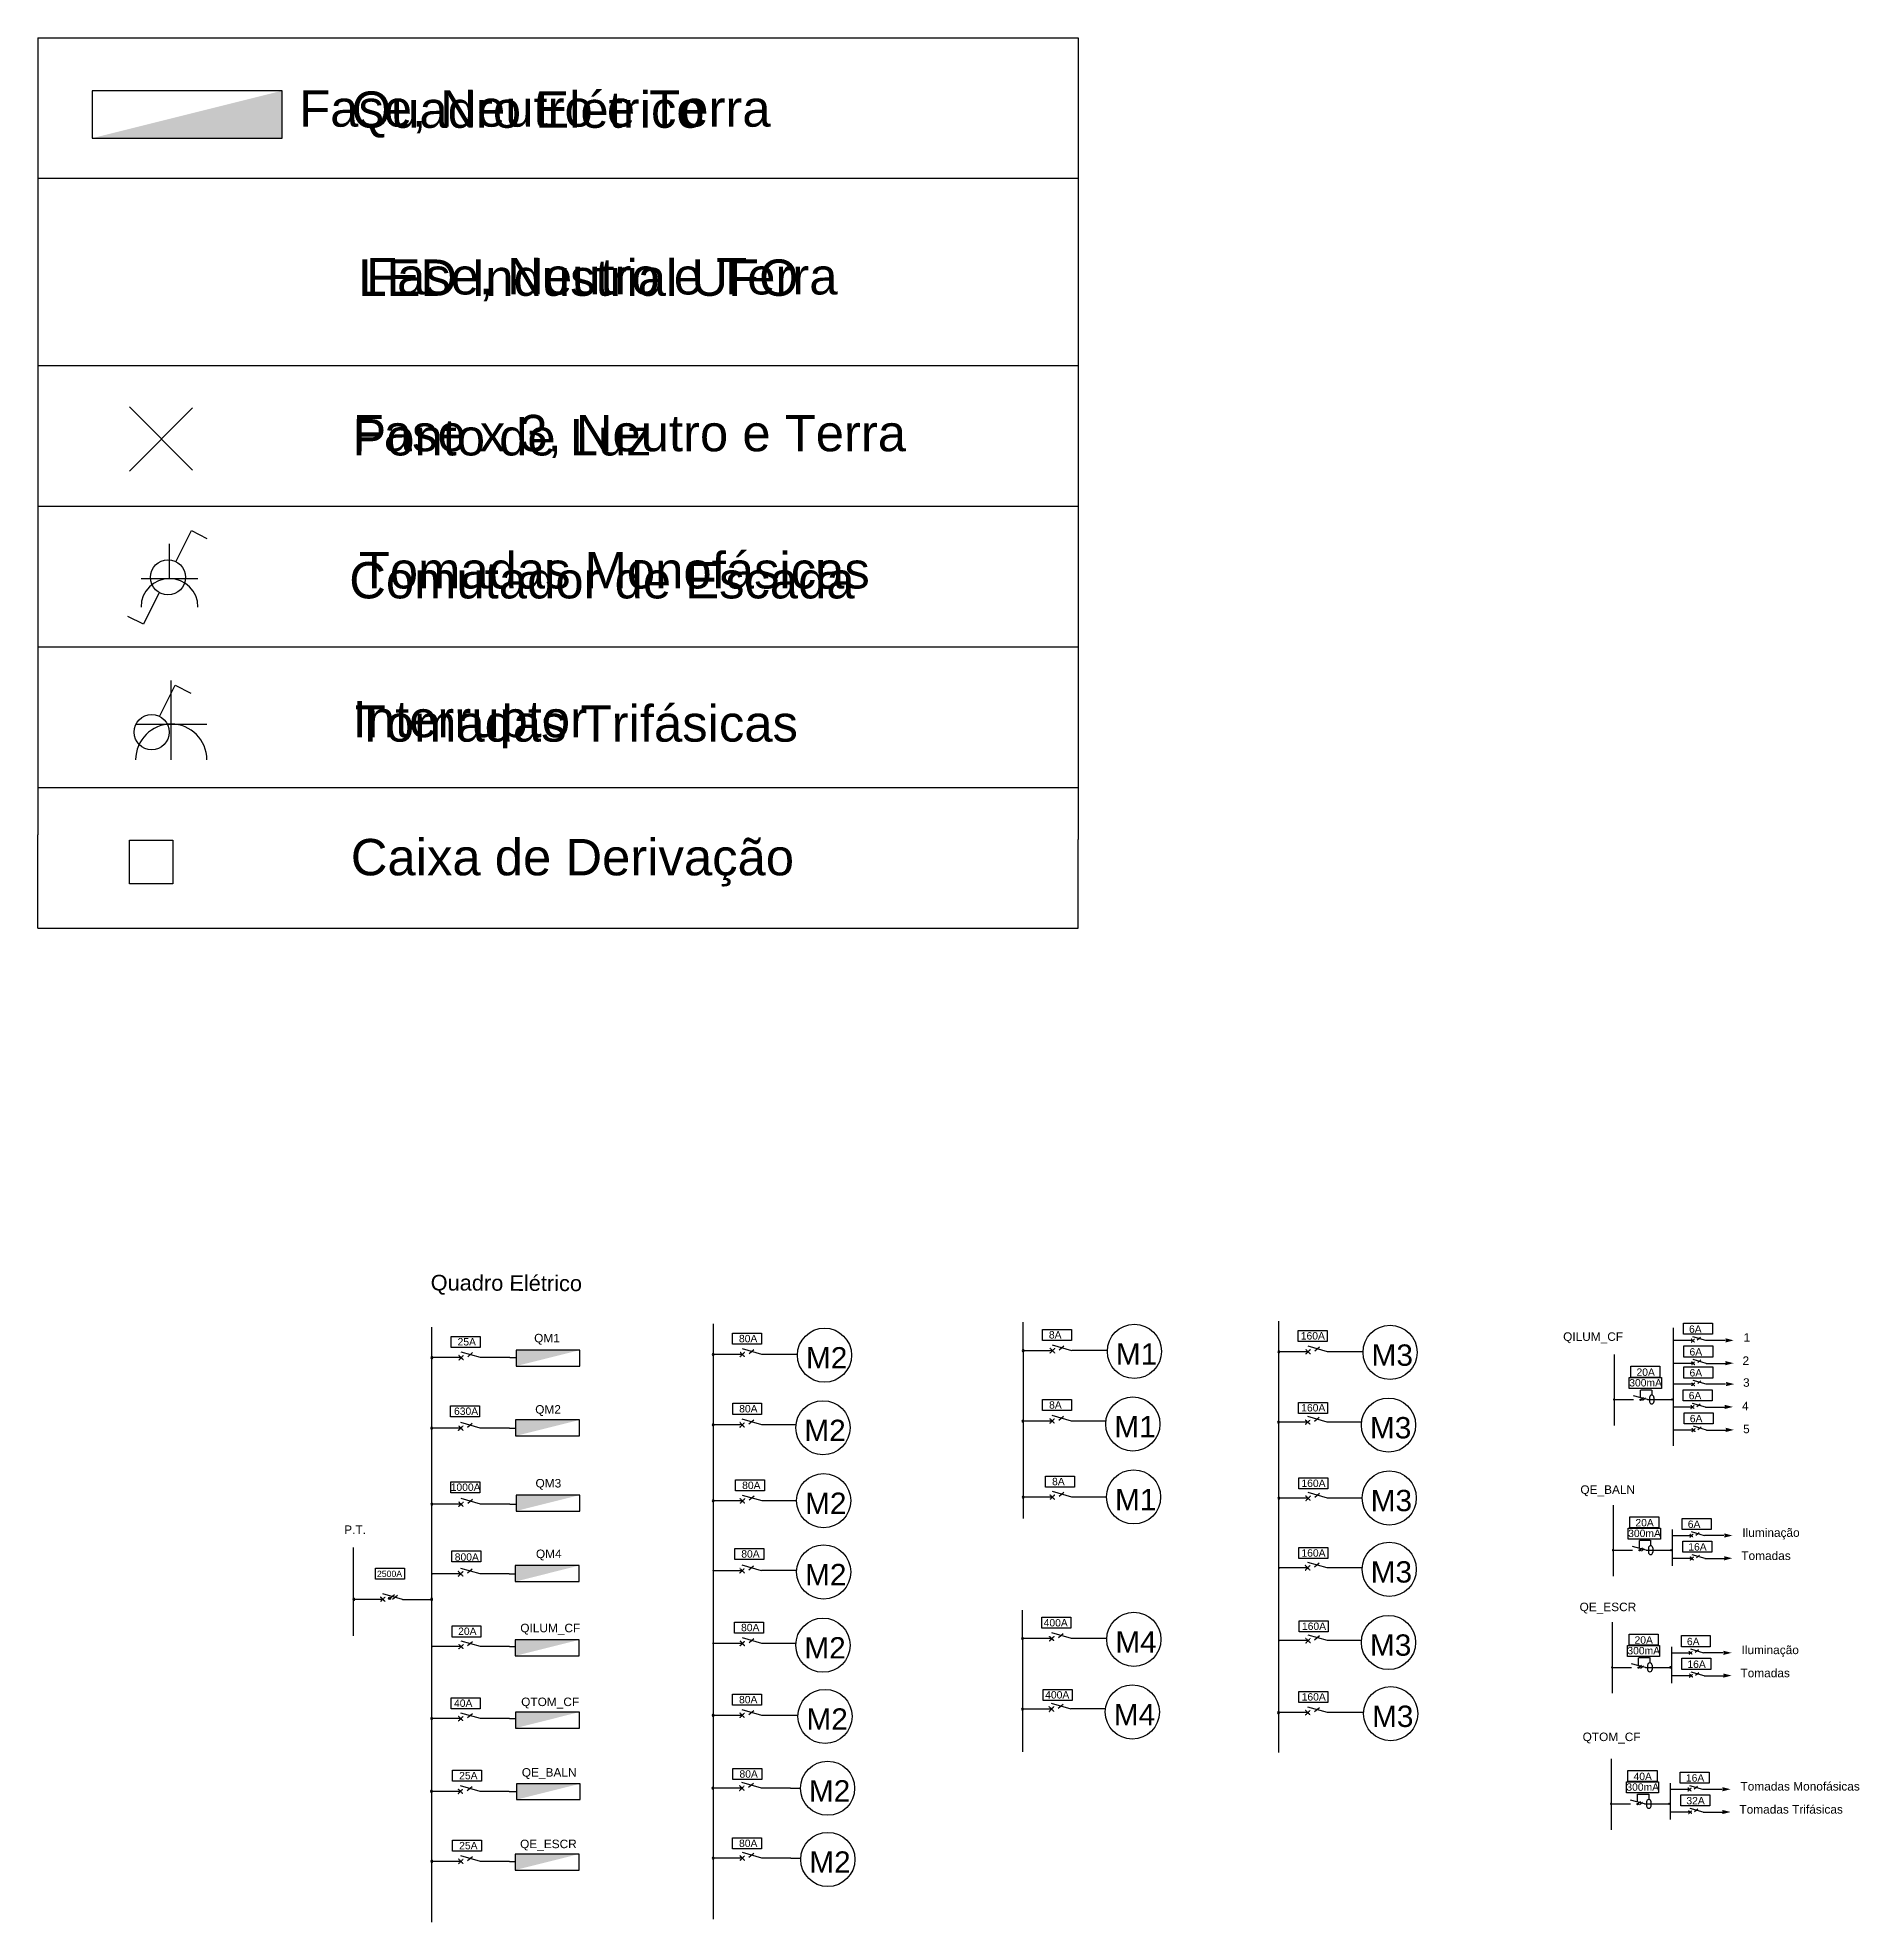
# Model space of a CAD drawing. Header units: millimetres. Extents: x 1250 to 123363, y -1319 to 61624.
# Drawn here: x 98213 to 123363, y -1319 to 24692 of the extents above; entities that cross this region are included whole.
import ezdxf

# ---------------------------------------------------------------- set-up
doc = ezdxf.new("R2010")
doc.units = ezdxf.units.MM
doc.linetypes.add('HIDDEN', pattern=[0.375, 0.25, -0.125])
doc.linetypes.add('HIDDEN2', pattern=[0.1875, 0.125, -0.0625])
for name, color, linetype in [('ET_Circuito', 2, 'Continuous'), ('Iluminacao', 50, 'Continuous'), ('Motores', 7, 'Continuous'), ('QuadroElétrico', 51, 'Continuous'), ('Quadros_Eletricos', 7, 'Continuous'), ('SubTitles', 50, 'Continuous'), ('Tomadas', 10, 'Continuous')]:
    doc.layers.add(name, color=color, linetype=linetype)
doc.styles.get("Standard").update_dxf_attribs({"font": 'arial.ttf'})
doc.styles.add('stile1', font='arial.ttf', dxfattribs={"height": 0.6})

msp = doc.modelspace()

# ---------------------------------------------------------------- texts
at = {"layer": 'Iluminacao', "char_height": 502.04, "attachment_point": 1}
for s, insert in [('\\pxr1.43367;Fase, Neutro e Terra', (101823, 23966)), ('\\pxr1.43367;LED Industrial UFO', (102639, 21631)), ('\\pxr1.43367;Ponto de Luz', (102557, 19428)), ('\\pxr1.43367;Comutador de Escada', (102514, 17455)), ('\\pxr1.43367;Interruptor', (102562, 15539)), ('\\pxr1.43367;Caixa de Derivação', (102536, 13633))]:
    msp.add_mtext_dynamic_manual_height_columns(s, width=8752.36, gutter_width=2510, heights=[0], dxfattribs=dict(at, insert=insert))
at = {"layer": 'Motores', "char_height": 294.3, "attachment_point": 1}
for s, insert in [('M2', (108820, 6619)), ('M1', (113099, 6671)), ('M3', (116629, 6656)), ('M2', (108798, 5617)), ('M1', (113077, 5669)), ('M3', (116607, 5654)), ('M2', (108808, 4611)), ('M1', (113087, 4663)), ('M3', (116617, 4649)), ('M3', (116617, 3664)), ('M2', (108808, 3627)), ('M2', (108798, 2616)), ('M4', (113091, 2697)), ('M3', (116607, 2654)), ('M2', (108827, 1633)), ('M4', (113070, 1695)), ('M3', (116636, 1671)), ('M2', (108861, 642)), ('M2', (108866, -341))]:
    msp.add_mtext_dynamic_manual_height_columns(s, width=541.48, gutter_width=1471, heights=[0], dxfattribs=dict(at, insert=insert))
at = {"layer": 'QuadroElétrico', "color": 2, "true_color": 0xf1eb1f, "style": 'stile1'}
msp.add_text('Quadro Elétrico', height=215.29, rotation=359.7234, dxfattribs=at).set_placement((103638, 7402))
at = {"layer": 'QuadroElétrico', "color": 0, "attachment_point": 1}
for s, width, gutter_width, heights, insert, char_height in [('QM1', 117.18, 519, [171], (105067, 6802), 117.2), ('\\pxr18.6819;QILUM_CF', 901.52, 2510, [0], (119274, 6823), 117.18), ('1', 117.18, 519, [171], (121765, 6811), 117), ('2', 117.18, 519, [171], (121751, 6491), 117), ('3', 117.18, 519, [171], (121758, 6189), 117), ('QM2', 117.18, 519, [171], (105082, 5818), 117.2), ('4', 117.18, 519, [171], (121744, 5865), 117), ('5', 117.18, 519, [171], (121759, 5548), 117), ('QM3', 117.18, 519, [171], (105086, 4799), 117.2), ('\\pxr18.6819;QE_BALN', 901.52, 2510, [0], (119512, 4711), 117.18), ('P.T.', 117.18, 519, [171], (102445, 4158), 117.2), ('Iluminação', 117.18, 519, [171], (121748, 4118), 117.2), ('QM4', 117.18, 519, [171], (105092, 3825), 117.2), ('Tomadas', 117.18, 519, [171], (121734, 3799), 117.2), ('\\pxr18.6819;QE_ESCR', 901.52, 2510, [0], (119501, 3092), 117.18), ('\\pxr18.6819;QILUM_CF', 3823.81, 2510, [0], (104876, 2801), 117.18), ('Iluminação', 117.18, 519, [171], (121737, 2499), 117.2), ('Tomadas', 117.18, 519, [171], (121722, 2180), 117.2), ('\\pxr18.6819;QTOM_CF', 1152.73, 2510, [0], (104888, 1782), 117.18), ('\\pxr18.6819;QTOM_CF', 1152.73, 2510, [0], (119543, 1299), 117.18), ('\\pxr18.6819;QE_BALN', 1143.97, 1345, [0], (104897, 808), 117.18), ('Tomadas Monofásicas', 1891.6, 519, [171], (121723, 616), 117.18), ('Tomadas Trifásicas', 1891.6, 519, [171], (121708, 298), 117.18), ('\\pxr18.6819;QE_ESCR', 1770.66, 1162, [0], (104873, -179), 117.18)]:
    msp.add_mtext_dynamic_manual_height_columns(s, width=width, gutter_width=gutter_width, heights=heights, dxfattribs=dict(at, insert=insert, char_height=char_height))
at = {"layer": 'QuadroElétrico', "color": 242, "true_color": 0xcd2027, "attachment_point": 1}
for s, insert, char_height in [('80A', (107895, 6788), 101.9), ('8A', (112174, 6840), 101.9), ('160A', (115652, 6826), 101.9), ('6A', (121012, 6919), 101.9), ('25A', (104010, 6744), 101.9), ('6A', (121019, 6605), 101.9), ('20A', (120287, 6325), 101.9), ('6A', (121019, 6316), 101.9), ('300mA', (120187, 6178), 101.9), ('6A', (121008, 6001), 101.9), ('630A', (103961, 5786), 101.9), ('80A', (107898, 5820), 101.9), ('8A', (112177, 5872), 101.9), ('160A', (115658, 5833), 101.9), ('6A', (121023, 5684), 101.9), ('1000A', (103915, 4737), 101.9), ('80A', (107939, 4763), 101.9), ('8A', (112218, 4815), 101.9), ('160A', (115661, 4791), 101.9), ('20A', (120272, 4247), 101.9), ('6A', (120995, 4226), 101.9), ('300mA', (120172, 4100), 101.9), ('16A', (121002, 3913), 101.9), ('800A', (103971, 3773), 101.9), ('80A', (107927, 3816), 101.9), ('160A', (115661, 3829), 101.9), ('2500A', (102897, 3533), 85.9), ('400A', (112102, 2866), 101.9), ('20A', (104018, 2749), 101.9), ('80A', (107924, 2800), 101.9), ('160A', (115668, 2818), 101.9), ('20A', (120260, 2628), 101.9), ('6A', (120983, 2607), 101.9), ('300mA', (120161, 2481), 101.9), ('16A', (120990, 2294), 101.9), ('400A', (112123, 1871), 101.9), ('160A', (115664, 1843), 101.9), ('40A', (103961, 1756), 101.9), ('80A', (107896, 1805), 101.9), ('80A', (107902, 779), 101.9), ('25A', (104032, 756), 101.9), ('300mA', (120147, 598), 101.9), ('40A', (120246, 745), 101.9), ('16A', (120969, 724), 101.9), ('32A', (120976, 410), 101.9), ('25A', (104032, -210), 101.9), ('80A', (107896, -178), 101.9)]:
    msp.add_mtext(s, dxfattribs=dict(at, insert=insert, char_height=char_height))
at = {"layer": 'Tomadas', "char_height": 502.04, "attachment_point": 1}
for s, insert in [('\\pxr1.43367;Quadro Elétrico', (102548, 23950)), ('\\pxr1.43367;Fase, Neutro e Terra', (102747, 21650)), ('\\pxr1.43367;Fase x 3, Neutro e Terra', (102563, 19486)), ('\\pxr1.43367;Tomadas Monofásicas', (102646, 17592)), ('\\pxr1.43367;Tomadas Trifásicas', (102591, 15478))]:
    msp.add_mtext_dynamic_manual_height_columns(s, width=8752.36, gutter_width=2510, heights=[0], dxfattribs=dict(at, insert=insert))

# ---------------------------------------------------------------- blocks, each defined once
blk = doc.blocks.new('Saída de Circuito')
at = {"layer": 'ET_Circuito', "color": 3}
for points in [[(0, -0.305), (-0.081, 0.015), (0, 0)], [(0, -0.305), (0.081, 0.015), (0, 0)]]:
    blk.add_solid(points, dxfattribs=at)

# ---------------------------------------------------------------- hatches: boundary and pattern name
at = {"layer": 'ET_Circuito'}
h = msp.add_hatch(color=256, dxfattribs=at)
h.dxf.hatch_style = 1
h.paths.add_polyline_path([(119977, 5888, 0.965693), (119977, 5904, 1.00061)])
h.paths.add_polyline_path([(120780, 5904, 0.999391), (120780, 5888, 1.035526)])
h = msp.add_hatch(color=3, dxfattribs=at)
edge = h.paths.add_edge_path()
edge.add_arc((120344, 5893), 9.13, 0, 360)
h = msp.add_hatch(color=256, dxfattribs=at)
h.dxf.hatch_style = 1
h.paths.add_polyline_path([(119962, 3809, 0.965693), (119962, 3826, 1.00061)])
h.paths.add_polyline_path([(120765, 3826, 0.999391), (120765, 3809, 1.035526)])
h = msp.add_hatch(color=3, dxfattribs=at)
edge = h.paths.add_edge_path()
edge.add_arc((120329, 3815), 9.13, 0, 360)
h = msp.add_hatch(color=256, dxfattribs=at)
h.dxf.hatch_style = 1
h.paths.add_polyline_path([(119950, 2190, 0.965693), (119950, 2207, 1.00061)])
h.paths.add_polyline_path([(120754, 2207, 0.999391), (120754, 2190, 1.035526)])
h = msp.add_hatch(color=3, dxfattribs=at)
edge = h.paths.add_edge_path()
edge.add_arc((120317, 2196), 9.13, 0, 360)
h = msp.add_hatch(color=256, dxfattribs=at)
h.dxf.hatch_style = 1
h.paths.add_polyline_path([(119936, 307, 0.965693), (119936, 324, 1.00061)])
h.paths.add_polyline_path([(120739, 324, 0.999391), (120739, 307, 1.035526)])
h = msp.add_hatch(color=3, dxfattribs=at)
edge = h.paths.add_edge_path()
edge.add_arc((120303, 312), 9.13, 0, 360)
at = {"layer": 'QuadroElétrico'}
h = msp.add_hatch(color=256, dxfattribs=at)
h.dxf.hatch_style = 1
h.paths.add_polyline_path([(107540, 6505, 0.965693), (107540, 6532, 1.00061)])
h = msp.add_hatch(color=256, dxfattribs=at)
h.dxf.hatch_style = 1
h.paths.add_polyline_path([(111819, 6557, 0.965693), (111819, 6584, 1.00061)])
h = msp.add_hatch(color=256, dxfattribs=at)
h.dxf.hatch_style = 1
h.paths.add_polyline_path([(115349, 6542, 0.965693), (115349, 6569, 1.00061)])
h = msp.add_hatch(color=256, dxfattribs=at)
h.dxf.hatch_style = 1
h.paths.add_polyline_path([(103655, 6460, 0.965693), (103655, 6487, 1.00061)])
h = msp.add_hatch(color=256, dxfattribs=at)
h.dxf.hatch_style = 1
h.paths.add_polyline_path([(103652, 5488, 1.035526), (103652, 5515, 1.00061)])
h = msp.add_hatch(color=256, dxfattribs=at)
h.dxf.hatch_style = 1
h.paths.add_polyline_path([(107537, 5533, 0.965693), (107537, 5559, 1.00061)])
h = msp.add_hatch(color=256, dxfattribs=at)
h.dxf.hatch_style = 1
h.paths.add_polyline_path([(111816, 5585, 0.965693), (111816, 5611, 1.00061)])
h = msp.add_hatch(color=256, dxfattribs=at)
h.dxf.hatch_style = 1
h.paths.add_polyline_path([(115346, 5570, 0.965693), (115346, 5597, 1.00061)])
h = msp.add_hatch(color=256, dxfattribs=at)
h.dxf.hatch_style = 1
h.paths.add_polyline_path([(103656, 4438, 0.965693), (103656, 4465, 1.00061)])
h = msp.add_hatch(color=256, dxfattribs=at)
h.dxf.hatch_style = 1
h.paths.add_polyline_path([(107540, 4482, 0.965693), (107540, 4509, 1.00061)])
h = msp.add_hatch(color=256, dxfattribs=at)
h.dxf.hatch_style = 1
h.paths.add_polyline_path([(111820, 4534, 0.965693), (111820, 4561, 1.00061)])
h = msp.add_hatch(color=256, dxfattribs=at)
h.dxf.hatch_style = 1
h.paths.add_polyline_path([(115350, 4520, 0.965693), (115350, 4547, 1.00061)])
h = msp.add_hatch(color=256, dxfattribs=at)
h.dxf.hatch_style = 1
h.paths.add_polyline_path([(103657, 3474, 0.965693), (103657, 3501, 1.00061)])
h = msp.add_hatch(color=256, dxfattribs=at)
h.dxf.hatch_style = 1
h.paths.add_polyline_path([(107542, 3519, 0.965693), (107542, 3546, 1.00061)])
h = msp.add_hatch(color=256, dxfattribs=at)
h.dxf.hatch_style = 1
h.paths.add_polyline_path([(115351, 3556, 0.965693), (115351, 3583, 1.00061)])
h = msp.add_hatch(color=256, dxfattribs=at)
h.dxf.hatch_style = 1
h.paths.add_polyline_path([(102576, 3124, 0.965693), (102576, 3151, 1.00061)])
h.paths.add_polyline_path([(103652, 3151, 0.999391), (103652, 3124, 1.035526)])
h = msp.add_hatch(color=3, dxfattribs=at)
edge = h.paths.add_edge_path()
edge.add_arc((103071, 3152), 15.1, 0, 360)
h = msp.add_hatch(color=256, dxfattribs=at)
h.dxf.hatch_style = 1
h.paths.add_polyline_path([(111811, 2583, 0.965693), (111811, 2610, 1.00061)])
h = msp.add_hatch(color=256, dxfattribs=at)
h.dxf.hatch_style = 1
h.paths.add_polyline_path([(103654, 2472, 0.965693), (103654, 2499, 1.00061)])
h = msp.add_hatch(color=256, dxfattribs=at)
h.dxf.hatch_style = 1
h.paths.add_polyline_path([(107539, 2517, 0.965693), (107539, 2543, 1.00061)])
h = msp.add_hatch(color=256, dxfattribs=at)
h.dxf.hatch_style = 1
h.paths.add_polyline_path([(115348, 2554, 0.965693), (115348, 2581, 1.00061)])
h = msp.add_hatch(color=256, dxfattribs=at)
h.dxf.hatch_style = 1
h.paths.add_polyline_path([(111809, 1611, 0.965693), (111809, 1638, 1.00061)])
h = msp.add_hatch(color=256, dxfattribs=at)
h.dxf.hatch_style = 1
h.paths.add_polyline_path([(115346, 1561, 0.965693), (115346, 1588, 1.00061)])
h = msp.add_hatch(color=256, dxfattribs=at)
h.dxf.hatch_style = 1
h.paths.add_polyline_path([(103652, 1479, 0.965693), (103652, 1506, 1.00061)])
h = msp.add_hatch(color=256, dxfattribs=at)
h.dxf.hatch_style = 1
h.paths.add_polyline_path([(107537, 1523, 0.965693), (107537, 1550, 1.00061)])
h = msp.add_hatch(color=256, dxfattribs=at)
h.dxf.hatch_style = 1
h.paths.add_polyline_path([(107533, 519, 0.965693), (107533, 546, 1.00061)])
h = msp.add_hatch(color=256, dxfattribs=at)
h.dxf.hatch_style = 1
h.paths.add_polyline_path([(103648, 474, 0.965693), (103648, 501, 1.00061)])
h = msp.add_hatch(color=256, dxfattribs=at)
h.dxf.hatch_style = 1
h.paths.add_polyline_path([(103653, -492, 0.965693), (103653, -465, 1.00061)])
h = msp.add_hatch(color=256, dxfattribs=at)
h.dxf.hatch_style = 1
h.paths.add_polyline_path([(107538, -447, 0.965693), (107538, -421, 1.00061)])

# ---------------------------------------------------------------- linework, layer by layer
at = {"layer": 'ET_Circuito', "color": 3, "linetype": 'HIDDEN2'}
for p, q in [((120342, 6031), (120497, 6031)), ((120342, 5921), (120342, 6031)), ((120497, 6031), (120497, 5956)), ((120327, 3953), (120482, 3953)), ((120327, 3843), (120327, 3953)), ((120482, 3953), (120482, 3878)), ((120316, 2334), (120471, 2334)), ((120316, 2224), (120316, 2334)), ((120471, 2334), (120471, 2259)), ((120302, 451), (120457, 451)), ((120302, 341), (120302, 451)), ((120457, 451), (120457, 376))]:
    msp.add_line(p, q, dxfattribs=at)
at = {"layer": 'ET_Circuito'}
for p, q in [((119977, 5896), (120245, 5896)), ((120437, 5896), (120780, 5896)), ((119962, 3817), (120230, 3817)), ((120422, 3817), (120765, 3817)), ((119950, 2199), (120219, 2199)), ((120411, 2199), (120754, 2199)), ((119936, 315), (120205, 315)), ((120397, 315), (120739, 315))]:
    msp.add_line(p, q, dxfattribs=at)
at = {"layer": 'ET_Circuito', "linetype": 'Continuous'}
for p, q in [((120437, 5896), (120247, 5947)), ((120422, 3817), (120231, 3869)), ((120411, 2199), (120220, 2250)), ((120397, 315), (120206, 367))]:
    msp.add_line(p, q, dxfattribs=at)
at = {"layer": 'ET_Circuito', "color": 3}
for p, q in [((120344, 5893), (120384, 5926)), ((120369, 5886), (120410, 5919)), ((120467, 5926), (120467, 5866)), ((120528, 5926), (120528, 5866)), ((120329, 3815), (120369, 3848)), ((120354, 3807), (120395, 3841)), ((120452, 3848), (120452, 3787)), ((120513, 3848), (120513, 3787)), ((120317, 2196), (120358, 2229)), ((120343, 2188), (120383, 2222)), ((120441, 2229), (120441, 2169)), ((120501, 2229), (120501, 2169)), ((120303, 312), (120344, 346)), ((120329, 305), (120369, 339)), ((120426, 345), (120426, 285)), ((120487, 345), (120487, 285))]:
    msp.add_line(p, q, dxfattribs=at)
for centre in [(120344, 5893), (120329, 3815), (120317, 2196), (120303, 312)]:
    msp.add_circle(centre, 9.13, dxfattribs=at)
at = {"layer": 'ET_Circuito'}
for centre, radius, start, end in [((119977, 5896), 8.17, 90, 270), ((119977, 5896), 8.17, 90, 270), ((119977, 5896), 8.18, 270, 90), ((120780, 5896), 8.17, 90, 270), ((120780, 5896), 8.17, 90, 270), ((120780, 5896), 8.18, 270, 90), ((119962, 3817), 8.17, 90, 270), ((119962, 3817), 8.17, 90, 270), ((119962, 3817), 8.18, 270, 90), ((120765, 3817), 8.17, 90, 270), ((120765, 3817), 8.17, 90, 270), ((120765, 3817), 8.18, 270, 90), ((119950, 2199), 8.17, 90, 270), ((119950, 2199), 8.17, 90, 270), ((119950, 2199), 8.18, 270, 90), ((120754, 2199), 8.17, 90, 270), ((120754, 2199), 8.17, 90, 270), ((120754, 2199), 8.18, 270, 90), ((119936, 315), 8.17, 90, 270), ((119936, 315), 8.17, 90, 270), ((119936, 315), 8.18, 270, 90), ((120739, 315), 8.17, 90, 270), ((120739, 315), 8.17, 90, 270), ((120739, 315), 8.18, 270, 90)]:
    msp.add_arc(centre, radius, start, end, dxfattribs=at)
at = {"layer": 'ET_Circuito', "color": 3}
for centre, start, end in [((120497, 5926), 0, 180), ((120497, 5866), 180, 0), ((120482, 3848), 0, 180), ((120482, 3787), 180, 0), ((120471, 2229), 0, 180), ((120471, 2169), 180, 0), ((120457, 345), 0, 180), ((120457, 285), 180, 0)]:
    msp.add_arc(centre, 30.5, start, end, dxfattribs=at)
at = {"layer": 'Iluminacao', "color": 2, "true_color": 0xf1eb1f}
for p, q in [((99478, 19595), (100349, 18724)), ((100349, 19582), (99478, 18711)), ((99478, 13015), (99478, 13617)), ((99478, 13617), (100080, 13617)), ((100080, 13617), (100080, 13015)), ((100080, 13015), (99478, 13015))]:
    msp.add_line(p, q, dxfattribs=at)
at = {"layer": 'Iluminacao'}
for points in [[(100119, 17460), (100334, 17889), (100549, 17782)], [(99887, 17027), (99672, 16597), (99458, 16705)], [(99896, 15324), (100111, 15754), (100326, 15646)]]:
    msp.add_lwpolyline(points, dxfattribs=at)
for centre in [(100011, 17243), (99787, 15107)]:
    msp.add_circle(centre, 243, dxfattribs=at)
at = {"layer": 'Motores'}
for centre in [(109076, 6508), (113355, 6560), (116885, 6546), (109054, 5506), (113333, 5558), (116863, 5543), (109064, 4500), (113343, 4552), (116873, 4538), (116873, 3553), (109064, 3516), (109054, 2505), (113347, 2586), (116863, 2543), (109083, 1522), (113326, 1584), (116893, 1560), (109118, 531), (109122, -452)]:
    msp.add_circle(centre, 374, dxfattribs=at)
at = {"layer": 'QuadroElétrico'}
for p, q in [((103652, 6895), (103652, -1319)), ((107537, 6940), (107537, -1275)), ((115346, 6977), (115346, 1022)), ((102568, 3852), (102568, 2633))]:
    msp.add_line(p, q, dxfattribs=at)
at = {"layer": 'QuadroElétrico', "color": 2, "linetype": 'HIDDEN'}
for p, q in [((104091, 6441), (104026, 6507)), ((104026, 6441), (104091, 6507)), ((107976, 6485), (107910, 6551)), ((107910, 6485), (107976, 6551)), ((112255, 6537), (112190, 6603)), ((112190, 6537), (112255, 6603)), ((115785, 6523), (115720, 6588)), ((115720, 6523), (115785, 6588)), ((121086, 6687), (121042, 6731)), ((121042, 6687), (121086, 6731)), ((121093, 6374), (121049, 6417)), ((121049, 6374), (121093, 6417)), ((121093, 6084), (121049, 6128)), ((121049, 6084), (121093, 6128)), ((121082, 5769), (121038, 5813)), ((121038, 5769), (121082, 5813)), ((104088, 5469), (104022, 5534)), ((104022, 5469), (104088, 5534)), ((107972, 5513), (107907, 5579)), ((107907, 5513), (107972, 5579)), ((112252, 5565), (112186, 5631)), ((112186, 5565), (112252, 5631)), ((115782, 5551), (115716, 5616)), ((115716, 5551), (115782, 5616)), ((121097, 5452), (121054, 5496)), ((121054, 5452), (121097, 5496)), ((104092, 4419), (104026, 4484)), ((104026, 4419), (104092, 4484)), ((107977, 4463), (107911, 4529)), ((107911, 4463), (107977, 4529)), ((112256, 4515), (112190, 4581)), ((112190, 4515), (112256, 4581)), ((115786, 4501), (115721, 4566)), ((115721, 4501), (115786, 4566)), ((121068, 3994), (121025, 4038)), ((121025, 3994), (121068, 4038)), ((121076, 3681), (121032, 3725)), ((121032, 3681), (121076, 3725)), ((104086, 3456), (104020, 3522)), ((104020, 3456), (104086, 3522)), ((107971, 3501), (107905, 3566)), ((107905, 3501), (107971, 3566)), ((115780, 3538), (115714, 3604)), ((115714, 3538), (115780, 3604)), ((103012, 3105), (102947, 3171)), ((102947, 3105), (103012, 3171)), ((112248, 2564), (112182, 2629)), ((112182, 2564), (112248, 2629)), ((104091, 2453), (104025, 2518)), ((104025, 2453), (104091, 2518)), ((107975, 2497), (107910, 2563)), ((107910, 2497), (107975, 2563)), ((115785, 2535), (115719, 2600)), ((115719, 2535), (115785, 2600)), ((121057, 2376), (121013, 2419)), ((121013, 2376), (121057, 2419)), ((121064, 2062), (121020, 2106)), ((121020, 2062), (121064, 2106)), ((107973, 1504), (107908, 1569)), ((107908, 1504), (107973, 1569)), ((112244, 1591), (112179, 1657)), ((112179, 1591), (112244, 1657)), ((115783, 1541), (115717, 1607)), ((115717, 1541), (115783, 1607)), ((104089, 1459), (104023, 1525)), ((104023, 1459), (104089, 1525)), ((104084, 455), (104019, 520)), ((104019, 455), (104084, 520)), ((107969, 499), (107904, 565)), ((107904, 499), (107969, 565)), ((121043, 492), (120999, 536)), ((120999, 492), (121043, 536)), ((121050, 179), (121006, 222)), ((121006, 179), (121050, 222)), ((104089, -511), (104024, -446)), ((104024, -511), (104089, -446)), ((107974, -467), (107909, -401)), ((107909, -467), (107974, -401))]:
    msp.add_line(p, q, dxfattribs=at)
at = {"layer": 'QuadroElétrico', "color": 2}
for p, q in [((104328, 6474), (104058, 6551)), ((107943, 6518), (107540, 6518)), ((108212, 6518), (107943, 6596)), ((108702, 6519), (108211, 6519)), ((112222, 6570), (111819, 6570)), ((112492, 6570), (112222, 6648)), ((112981, 6571), (112490, 6571)), ((115753, 6556), (115349, 6556)), ((116022, 6556), (115753, 6633)), ((116511, 6556), (116020, 6556)), ((121064, 6709), (120795, 6709)), ((121243, 6709), (121064, 6761)), ((121511, 6709), (121242, 6709)), ((104058, 6474), (103655, 6474)), ((104730, 6474), (104326, 6474)), ((121071, 6395), (120795, 6395)), ((121250, 6395), (121071, 6447)), ((121535, 6390), (121249, 6390)), ((121071, 6106), (120802, 6106)), ((121250, 6106), (121071, 6158)), ((121518, 6106), (121249, 6106)), ((121060, 5791), (120795, 5791)), ((121239, 5791), (121060, 5843)), ((121524, 5786), (121238, 5786)), ((104055, 5502), (103651, 5502)), ((104324, 5502), (104055, 5579)), ((104726, 5502), (104322, 5502)), ((107940, 5546), (107536, 5546)), ((108209, 5546), (107940, 5623)), ((108682, 5546), (108207, 5546)), ((112219, 5598), (111815, 5598)), ((112488, 5598), (112219, 5675)), ((112962, 5598), (112486, 5598)), ((115749, 5584), (115345, 5584)), ((116018, 5584), (115749, 5661)), ((116492, 5584), (116016, 5584)), ((121075, 5474), (120795, 5474)), ((121255, 5474), (121075, 5526)), ((121539, 5469), (121254, 5469)), ((104059, 4451), (103656, 4451)), ((104328, 4451), (104059, 4529)), ((104730, 4452), (104327, 4452)), ((107944, 4496), (107540, 4496)), ((108213, 4496), (107944, 4573)), ((108690, 4496), (108212, 4496)), ((112223, 4548), (111820, 4548)), ((112492, 4548), (112223, 4625)), ((112969, 4548), (112491, 4548)), ((115753, 4533), (115350, 4533)), ((116022, 4533), (115753, 4611)), ((116499, 4534), (116021, 4534)), ((121047, 4016), (120778, 4016)), ((121226, 4016), (121047, 4068)), ((121494, 4017), (121225, 4017)), ((116016, 3571), (115747, 3648)), ((121054, 3703), (120778, 3703)), ((121233, 3703), (121054, 3754)), ((121517, 3698), (121232, 3698)), ((104053, 3489), (103649, 3489)), ((104322, 3489), (104053, 3566)), ((104724, 3489), (104320, 3489)), ((107938, 3533), (107534, 3533)), ((108207, 3533), (107938, 3611)), ((108690, 3534), (108205, 3534)), ((115747, 3571), (115343, 3571)), ((116499, 3571), (116015, 3571)), ((102980, 3138), (102576, 3138)), ((103249, 3138), (102980, 3215)), ((103248, 3138), (103652, 3138)), ((108212, 2530), (107943, 2607)), ((112484, 2596), (112215, 2674)), ((116021, 2568), (115752, 2645)), ((104058, 2486), (103654, 2486)), ((104327, 2486), (104058, 2563)), ((104729, 2486), (104325, 2486)), ((107943, 2530), (107539, 2530)), ((108681, 2530), (108210, 2530)), ((112215, 2596), (111811, 2596)), ((112973, 2597), (112482, 2597)), ((115752, 2568), (115348, 2568)), ((116490, 2568), (116019, 2568)), ((121035, 2397), (120766, 2397)), ((121215, 2397), (121035, 2449)), ((121483, 2398), (121214, 2398)), ((121042, 2084), (120766, 2084)), ((121222, 2084), (121042, 2135)), ((121506, 2079), (121220, 2079)), ((104325, 1492), (104056, 1569)), ((108210, 1537), (107941, 1614)), ((112211, 1624), (111808, 1624)), ((112480, 1624), (112211, 1702)), ((112954, 1625), (112479, 1625)), ((115750, 1574), (115346, 1574)), ((116019, 1574), (115750, 1651)), ((116519, 1574), (116017, 1574)), ((104056, 1492), (103652, 1492)), ((104727, 1492), (104323, 1492)), ((107941, 1537), (107537, 1537)), ((108710, 1537), (108208, 1537)), ((104321, 488), (104052, 565)), ((107936, 532), (107533, 532)), ((108205, 532), (107936, 609)), ((108608, 532), (108204, 532)), ((121201, 514), (121021, 566)), ((104052, 488), (103648, 488)), ((104723, 488), (104319, 488)), ((121021, 514), (120752, 514)), ((121469, 514), (121199, 514)), ((121028, 201), (120752, 201)), ((121208, 201), (121028, 252)), ((121492, 195), (121206, 195)), ((104057, -478), (103653, -478)), ((104326, -478), (104057, -401)), ((104728, -478), (104324, -478)), ((107942, -434), (107538, -434)), ((108211, -434), (107942, -357)), ((108613, -434), (108209, -434))]:
    msp.add_line(p, q, dxfattribs=at)
at = {"layer": 'QuadroElétrico', "color": 3}
for p, q in [((104150, 6487), (104217, 6543)), ((108035, 6532), (108102, 6587)), ((112314, 6584), (112381, 6639)), ((115844, 6569), (115911, 6625)), ((121125, 6718), (121169, 6755)), ((121132, 6405), (121176, 6442)), ((121132, 6115), (121176, 6152)), ((121121, 5800), (121166, 5837)), ((104146, 5515), (104213, 5571)), ((108031, 5560), (108098, 5615)), ((112311, 5612), (112377, 5667)), ((115841, 5597), (115907, 5653)), ((121136, 5483), (121181, 5520)), ((104151, 4465), (104218, 4520)), ((108036, 4510), (108103, 4565)), ((112315, 4562), (112382, 4617)), ((115845, 4547), (115912, 4602)), ((121108, 4025), (121152, 4062)), ((121115, 3712), (121159, 3749)), ((104145, 3503), (104211, 3558)), ((108029, 3547), (108096, 3602)), ((115839, 3585), (115905, 3640)), ((103071, 3152), (103138, 3207)), ((103113, 3140), (103180, 3195)), ((112306, 2610), (112373, 2666)), ((115843, 2581), (115910, 2637)), ((104149, 2499), (104216, 2555)), ((108034, 2544), (108101, 2599)), ((121096, 2407), (121141, 2444)), ((121103, 2093), (121148, 2130)), ((104147, 1506), (104214, 1561)), ((108032, 1550), (108099, 1606)), ((112303, 1638), (112370, 1693)), ((115841, 1588), (115908, 1643)), ((104143, 501), (104210, 557)), ((108028, 546), (108095, 601)), ((121082, 523), (121127, 560)), ((121089, 210), (121134, 247)), ((104148, -465), (104215, -409)), ((108033, -420), (108100, -365))]:
    msp.add_line(p, q, dxfattribs=at)
at = {"layer": 'QuadroElétrico'}
for points in [[(103920, 6768), (104320, 6768), (104320, 6615), (103920, 6615)], [(107805, 6812), (108205, 6812), (108205, 6659), (107805, 6659)], [(112084, 6864), (112484, 6864), (112484, 6711), (112084, 6711)], [(115614, 6850), (116014, 6850), (116014, 6697), (115614, 6697)], [(120935, 6949), (121335, 6949), (121335, 6796), (120935, 6796)], [(120942, 6635), (121342, 6635), (121342, 6482), (120942, 6482)], [(120210, 6355), (120610, 6355), (120610, 6202), (120210, 6202)], [(120942, 6346), (121342, 6346), (121342, 6193), (120942, 6193)], [(120187, 6199), (120633, 6199), (120633, 6046), (120187, 6046)], [(120931, 6031), (121331, 6031), (121331, 5878), (120931, 5878)], [(103914, 5810), (104314, 5810), (104314, 5657), (103914, 5657)], [(107808, 5844), (108208, 5844), (108208, 5691), (107808, 5691)], [(112087, 5896), (112487, 5896), (112487, 5743), (112087, 5743)], [(115620, 5857), (116020, 5857), (116020, 5704), (115620, 5704)], [(120947, 5714), (121347, 5714), (121347, 5561), (120947, 5561)], [(103915, 4761), (104315, 4761), (104315, 4608), (103915, 4608)], [(107849, 4788), (108249, 4788), (108249, 4635), (107849, 4635)], [(112128, 4840), (112528, 4840), (112528, 4687), (112128, 4687)], [(115623, 4816), (116023, 4816), (116023, 4663), (115623, 4663)], [(120195, 4277), (120595, 4277), (120595, 4124), (120195, 4124)], [(120918, 4256), (121318, 4256), (121318, 4103), (120918, 4103)], [(120172, 4121), (120618, 4121), (120618, 3968), (120172, 3968)], [(120925, 3942), (121325, 3942), (121325, 3789), (120925, 3789)], [(103931, 3808), (104331, 3808), (104331, 3655), (103931, 3655)], [(107837, 3840), (108237, 3840), (108237, 3687), (107837, 3687)], [(115623, 3853), (116023, 3853), (116023, 3700), (115623, 3700)], [(102879, 3569), (103279, 3569), (103279, 3416), (102879, 3416)], [(112076, 2891), (112476, 2891), (112476, 2738), (112076, 2738)], [(103933, 2771), (104333, 2771), (104333, 2618), (103933, 2618)], [(107834, 2824), (108234, 2824), (108234, 2671), (107834, 2671)], [(115630, 2842), (116030, 2842), (116030, 2689), (115630, 2689)], [(120184, 2658), (120584, 2658), (120584, 2505), (120184, 2505)], [(120906, 2637), (121306, 2637), (121306, 2484), (120906, 2484)], [(120161, 2502), (120606, 2502), (120606, 2349), (120161, 2349)], [(120913, 2324), (121314, 2324), (121314, 2171), (120913, 2171)], [(107806, 1829), (108206, 1829), (108206, 1676), (107806, 1676)], [(112097, 1895), (112497, 1895), (112497, 1742), (112097, 1742)], [(115626, 1867), (116026, 1867), (116026, 1714), (115626, 1714)], [(103921, 1778), (104321, 1778), (104321, 1625), (103921, 1625)], [(103942, 781), (104342, 781), (104342, 627), (103942, 627)], [(107812, 804), (108212, 804), (108212, 651), (107812, 651)], [(120147, 619), (120592, 619), (120592, 466), (120147, 466)], [(120169, 775), (120570, 775), (120570, 622), (120169, 622)], [(120892, 754), (121292, 754), (121292, 601), (120892, 601)], [(120899, 440), (121299, 440), (121299, 287), (120899, 287)], [(103942, -186), (104342, -186), (104342, -339), (103942, -339)], [(107806, -153), (108206, -153), (108206, -306), (107806, -306)]]:
    msp.add_lwpolyline(points, close=True, dxfattribs=at)
at = {"layer": 'QuadroElétrico', "color": 6, "elevation": 0}
for points in [[(104819, 6358), (105700, 6358), (105700, 6578), (104819, 6578)], [(104811, 5394), (105692, 5394), (105692, 5614), (104811, 5614)], [(104817, 4357), (105698, 4357), (105698, 4578), (104817, 4578)], [(104806, 3383), (105687, 3383), (105687, 3604), (104806, 3604)], [(104806, 2358), (105687, 2358), (105687, 2578), (104806, 2578)], [(104811, 1361), (105692, 1361), (105692, 1582), (104811, 1582)], [(104822, 374), (105703, 374), (105703, 594), (104822, 594)], [(104806, -598), (105687, -598), (105687, -377), (104806, -377)]]:
    msp.add_lwpolyline(points, close=True, dxfattribs=at)
at = {"layer": 'QuadroElétrico', "color": 3}
msp.add_circle((103071, 3152), 15.1, dxfattribs=at)
at = {"layer": 'QuadroElétrico'}
for centre, start, end in [((107540, 6518), 90, 270), ((107540, 6518), 90, 270), ((107540, 6518), 270, 90), ((111819, 6570), 90, 270), ((111819, 6570), 90, 270), ((111819, 6570), 270, 90), ((115349, 6556), 90, 270), ((115349, 6556), 90, 270), ((115349, 6556), 270, 90), ((103655, 6474), 90, 270), ((103655, 6474), 90, 270), ((103655, 6474), 270, 90), ((103652, 5502), 90, 270), ((103652, 5502), 90, 270), ((103652, 5502), 270, 90), ((107537, 5546), 90, 270), ((107537, 5546), 90, 270), ((107537, 5546), 270, 90), ((111816, 5598), 90, 270), ((111816, 5598), 90, 270), ((111816, 5598), 270, 90), ((115346, 5584), 90, 270), ((115346, 5584), 90, 270), ((115346, 5584), 270, 90), ((103656, 4451), 90, 270), ((103656, 4451), 90, 270), ((103656, 4451), 270, 90), ((107540, 4496), 90, 270), ((107540, 4496), 90, 270), ((107540, 4496), 270, 90), ((111820, 4548), 90, 270), ((111820, 4548), 90, 270), ((111820, 4548), 270, 90), ((115350, 4533), 90, 270), ((115350, 4533), 90, 270), ((115350, 4533), 270, 90), ((102576, 3138), 90, 270), ((102576, 3138), 90, 270), ((102576, 3138), 270, 90), ((103652, 3138), 90, 270), ((103652, 3138), 270, 90), ((103652, 3138), 270, 90), ((111811, 2596), 90, 270), ((111811, 2596), 90, 270), ((111811, 2596), 270, 90), ((111809, 1624), 90, 270), ((111809, 1624), 90, 270), ((111809, 1624), 270, 90), ((115346, 1574), 90, 270), ((115346, 1574), 90, 270), ((115346, 1574), 270, 90), ((103652, 1492), 90, 270), ((103652, 1492), 90, 270), ((103652, 1492), 270, 90), ((107537, 1537), 90, 270), ((107537, 1537), 90, 270), ((107537, 1537), 270, 90), ((107533, 532), 90, 270), ((107533, 532), 90, 270), ((107533, 532), 270, 90), ((103648, 488), 90, 270), ((103648, 488), 90, 270), ((103648, 488), 270, 90), ((103653, -478), 90, 270), ((103653, -478), 90, 270), ((103653, -478), 270, 90), ((107538, -434), 90, 270), ((107538, -434), 90, 270), ((107538, -434), 270, 90)]:
    msp.add_arc(centre, 13.5, start, end, dxfattribs=at)
for points in [[(104819, 6358), (104819, 6578), (105700, 6578)], [(104811, 5394), (104811, 5614), (105692, 5614)], [(104817, 4357), (104817, 4578), (105698, 4578)], [(104806, 3383), (104806, 3604), (105687, 3604)], [(104806, 2358), (104806, 2578), (105687, 2578)], [(104811, 1361), (104811, 1582), (105692, 1582)], [(104822, 374), (104822, 594), (105703, 594)], [(104806, -598), (104806, -377), (105687, -377)]]:
    msp.add_solid(points, dxfattribs=at)
at = {"layer": 'Quadros_Eletricos', "color": 2}
for p, q in [((111819, 6570), (111819, 6962)), ((120795, 6884), (120795, 5474)), ((111819, 6570), (111819, 4253)), ((119978, 6518), (119978, 5539)), ((104730, 6474), (104819, 6474)), ((120780, 5896), (120788, 5896)), ((120780, 5896), (120795, 5896)), ((104726, 5502), (104811, 5502)), ((120795, 5474), (120795, 5257)), ((104730, 4452), (104817, 4452)), ((119963, 4440), (119963, 3460)), ((120780, 4101), (120780, 3601)), ((120765, 3817), (120773, 3817)), ((120765, 3817), (120780, 3817)), ((104724, 3489), (104806, 3489)), ((111811, 2596), (111811, 2988)), ((119952, 2821), (119952, 1842)), ((104729, 2486), (104806, 2486)), ((111811, 2596), (111811, 1034)), ((120768, 2482), (120768, 1982)), ((120754, 2199), (120762, 2199)), ((120754, 2199), (120768, 2199)), ((104727, 1492), (104811, 1492)), ((119938, 938), (119938, -42)), ((108608, 532), (108743, 532)), ((120754, 599), (120754, 99)), ((104723, 488), (104822, 488)), ((120739, 315), (120748, 315)), ((120739, 315), (120754, 315)), ((104728, -478), (104806, -478)), ((108613, -434), (108748, -434))]:
    msp.add_line(p, q, dxfattribs=at)
at = {"layer": 'SubTitles'}
for p, q in [((98213, 24692), (98213, 13691)), ((98213, 24692), (112576, 24692)), ((98213, 24692), (98213, 18289)), ((112576, 24692), (112576, 13627)), ((112576, 24692), (112576, 18225)), ((98213, 22751), (112576, 22751)), ((98213, 20166), (112576, 20166)), ((98213, 18225), (112576, 18225)), ((98213, 16284), (112576, 16284)), ((98213, 14343), (112576, 14343)), ((98213, 12401), (112576, 12401))]:
    msp.add_line(p, q, dxfattribs=at)
at = {"layer": 'SubTitles', "color": 2, "true_color": 0xf1eb1f}
for p, q in [((98213, 12401), (98213, 13691)), ((112576, 12401), (112576, 13627))]:
    msp.add_line(p, q, dxfattribs=at)
at = {"layer": 'Tomadas'}
for p, q in [((100033, 17227), (100033, 17706)), ((100057, 15219), (100057, 15819))]:
    msp.add_line(p, q, dxfattribs=at)
at = {"layer": 'Tomadas', "color": 1}
for p, q in [((99640, 17227), (100426, 17227)), ((99565, 15219), (100549, 15219)), ((100057, 14727), (100057, 15219))]:
    msp.add_line(p, q, dxfattribs=at)
at = {"layer": 'Tomadas', "color": 2, "elevation": 0}
msp.add_lwpolyline([(101588, 23960), (98966, 23960), (98966, 23305), (101588, 23305)], close=True, dxfattribs=at)
at = {"layer": 'Tomadas', "color": 1}
for centre, radius in [((100033, 16834), 393), ((100057, 14727), 492)]:
    msp.add_arc(centre, radius, 0, 180, dxfattribs=at)
at = {"layer": 'Tomadas', "color": 0}
msp.add_solid([(101588, 23960, 0), (101588, 23305, 0), (98966, 23305, 0)], dxfattribs=at)

# ---------------------------------------------------------------- block references
at = {"layer": 'QuadroElétrico', "xscale": 358.8095647499391, "yscale": 358.8095647499391, "zscale": 358.8095647499391, "rotation": 90}
for p in [(121520, 6712), (121518, 6398), (121527, 6109), (121508, 5794), (121523, 5477), (121503, 4019), (121501, 3705), (121491, 2400), (121490, 2086), (121477, 517), (121476, 203)]:
    msp.add_blockref('Saída de Circuito', p, dxfattribs=at)

msp.set_redraw_order([(e.dxf.handle, doc.entitydb.next_handle()) for e in msp.query("TEXT MTEXT ATTDEF DIMENSION ARC_DIMENSION")])  # texts and dimensions are drawn at this point

doc.saveas('drawing.dxf')
